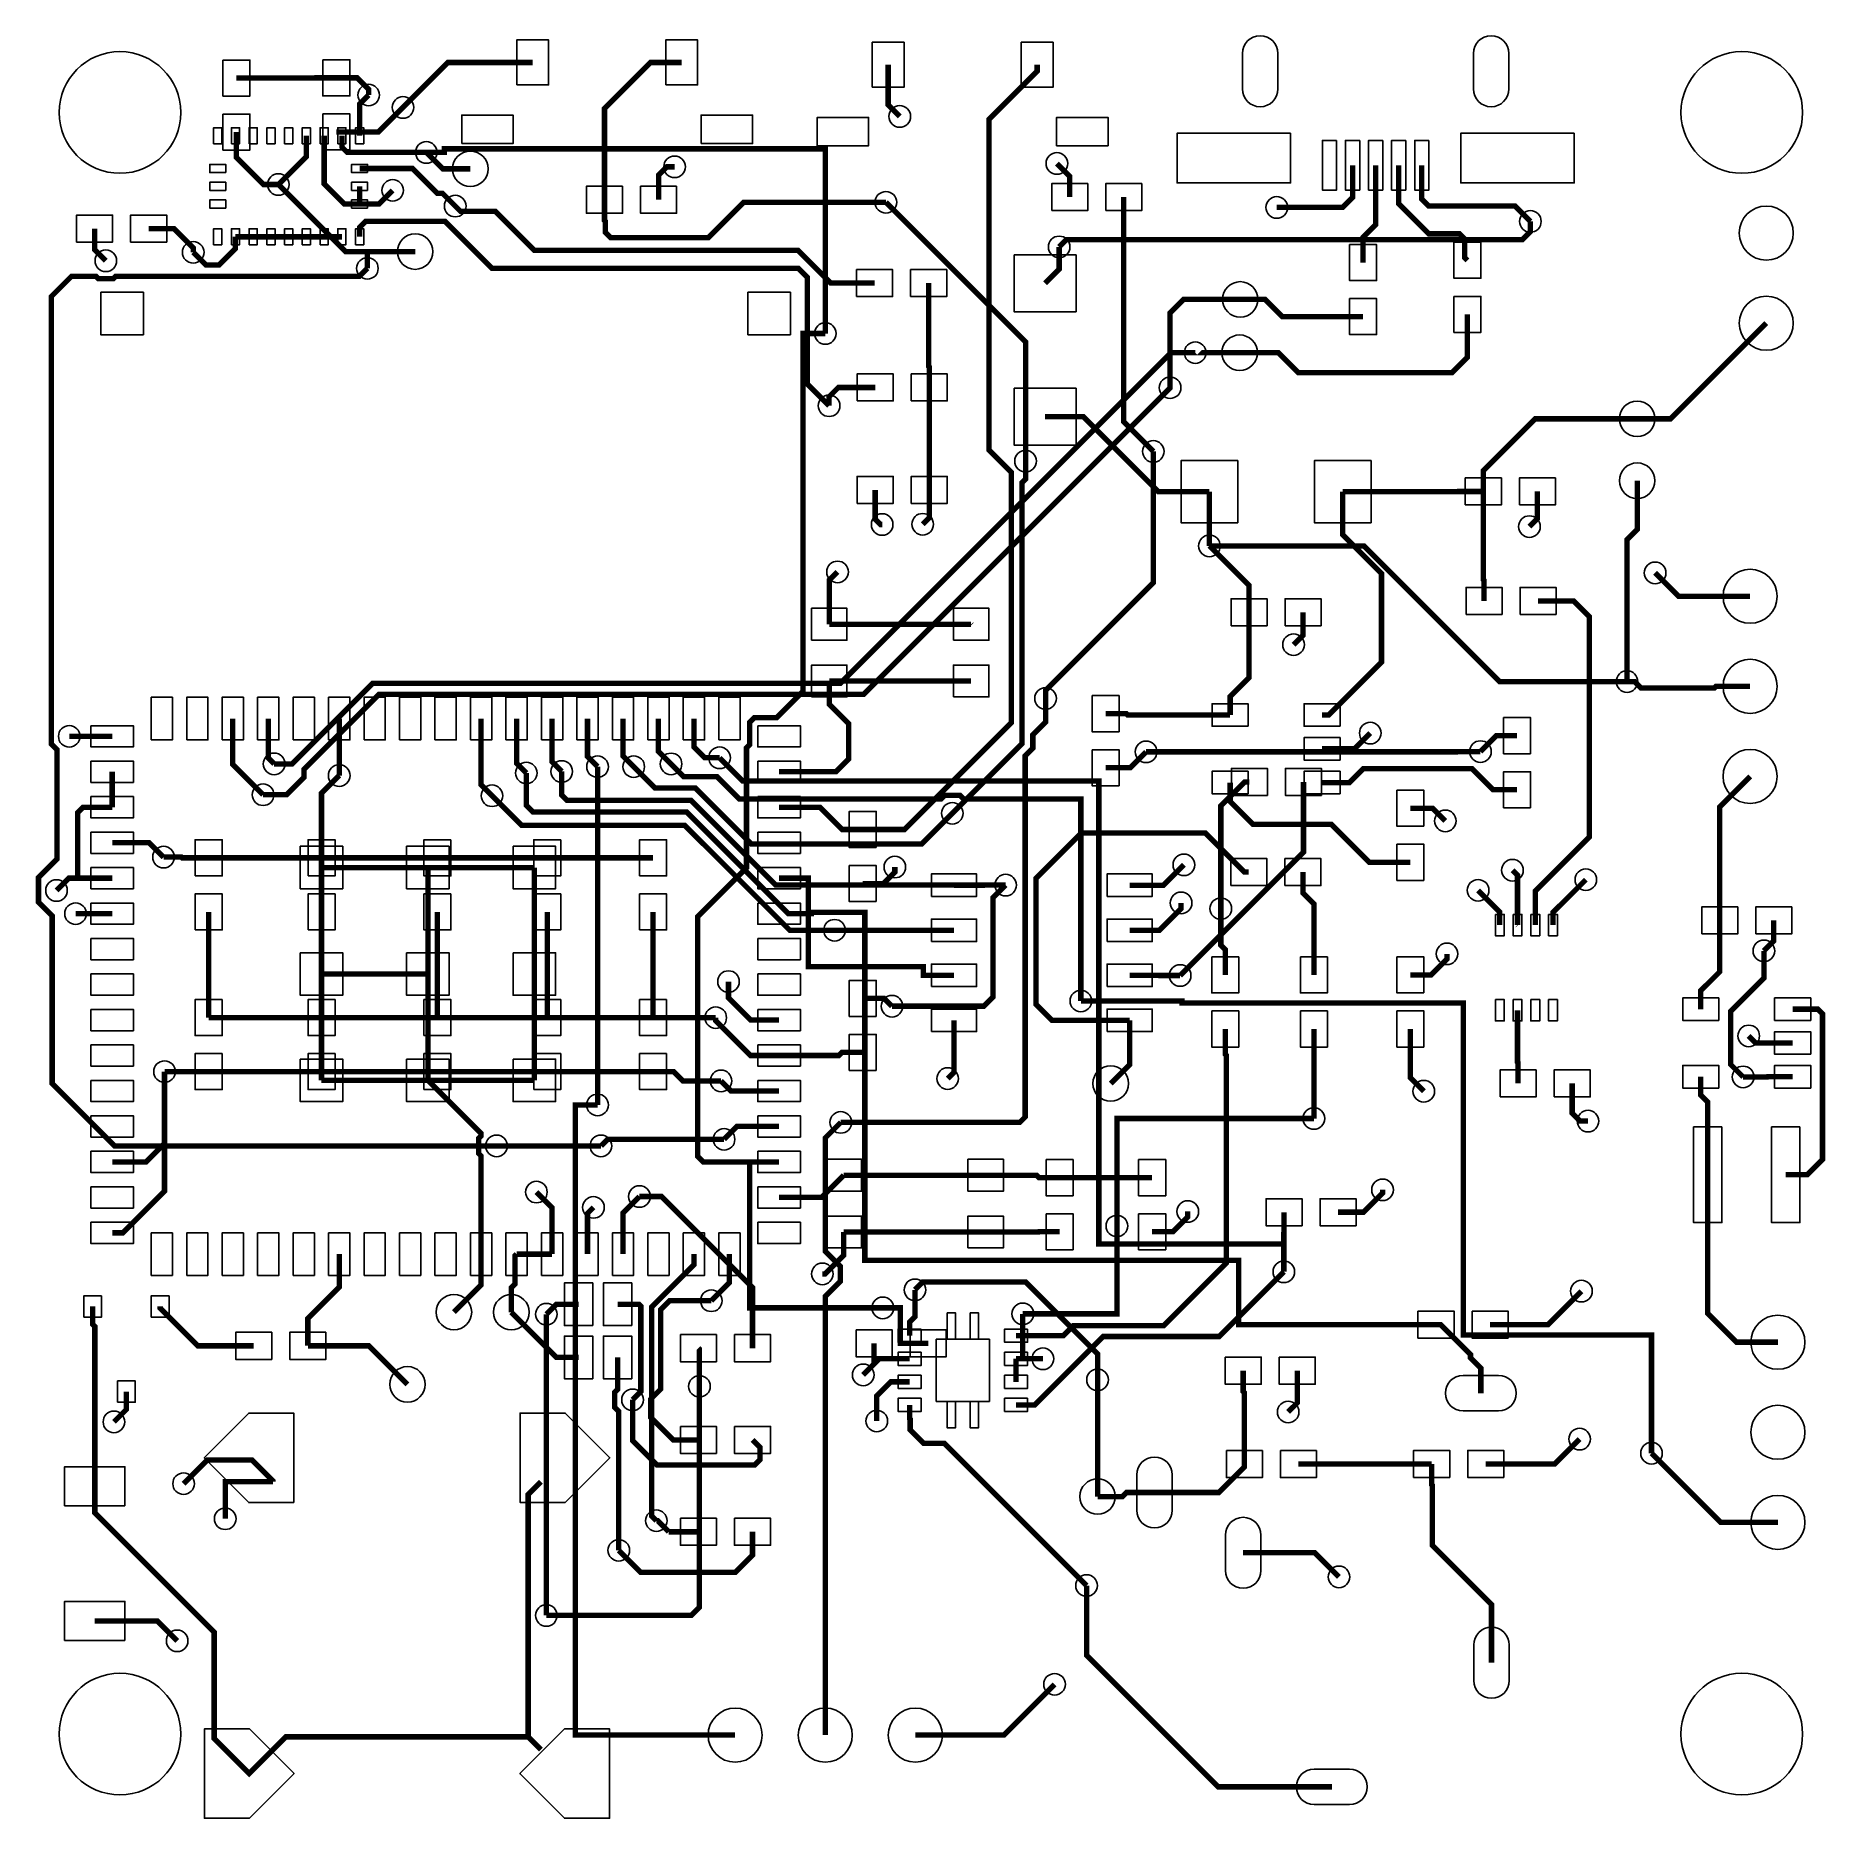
# Model space of a CAD drawing. Extents: x -993 to 993, y -993 to 985.
import ezdxf

# ---------------------------------------------------------------- set-up
doc = ezdxf.new("R2010")
doc.units = 0
for name, color, linetype in [('ETCH_BOTTOM', 2, 'CONTINUOUS'), ('ETCH_TOP', 80, 'CONTINUOUS'), ('PAD_BOTTOM', 2, 'CONTINUOUS'), ('PAD_TOP', 80, 'CONTINUOUS')]:
    doc.layers.add(name, color=color, linetype=linetype)

msp = doc.modelspace()

# ---------------------------------------------------------------- linework, layer by layer
at = {"layer": 'ETCH_BOTTOM', "const_width": 6}
for points in [[(-624, 919.36), (-634.05, 909.31), (-634.05, 874.19)], [(-724.23, 820.04), (-693.1, 851.17), (-693.1, 874.19)], [(-634.05, 798.4), (-650.91, 798.4), (-673.42, 820.91), (-673.42, 874.19)], [(-653.73, 874.19), (-653.73, 861.62), (-647.73, 855.62), (-580.04, 855.62)], [(-580.04, 855.62), (-560.04, 855.62)], [(-560.04, 855.62), (-540.04, 855.62), (-540.04, 859.67), (-117.15, 859.67), (-117.15, 654.65)], [(-527.93, 796.12), (-542.08, 810.27), (-547.8, 810.27), (-575.31, 837.78), (-634.05, 837.78)], [(-634.05, 798.4), (-634.05, 818.09)], [(-597.35, 813.54), (-612.49, 798.4), (-634.05, 798.4)], [(105.04, 512.98), (105.04, 645.32), (-49.92, 800.28)], [(-112.97, 574.47), (-137.15, 598.65), (-137.15, 717.08), (-147.03, 726.96), (-487.06, 726.96), (-539.19, 779.09), (-627.25, 779.09), (-634.05, 772.29), (-634.05, 761.99)], [(142.35, 750.75), (150.54, 758.94), (656.63, 758.94), (665.34, 767.65), (665.34, 779.09)], [(-771.85, 761.99), (-771.85, 748.78), (-790.01, 730.62), (-804.59, 730.62), (-818.74, 744.77)], [(-771.85, 761.99), (-752.16, 761.99)], [(-752.16, 761.99), (-732.48, 761.99)], [(-712.79, 761.99), (-732.48, 761.99)], [(-693.1, 761.99), (-712.79, 761.99)], [(-673.42, 761.99), (-693.1, 761.99)], [(-653.73, 761.99), (-673.42, 761.99)], [(-482.04, -247.13), (-905.97, -247.13), (-975.26, -177.84), (-975.26, 8.19), (-990.45, 23.38), (-990.45, 50.72), (-969.8, 71.37), (-969.8, 192.75), (-976.29, 199.24), (-976.29, 695.64), (-953.94, 717.99), (-926.59, 717.99), (-924.01, 715.41), (-907.43, 715.41), (-904.85, 717.99), (-634.4, 717.99), (-625.43, 726.96)], [(293.41, 633.37), (266.5, 633.37), (-100.5, 266.37), (-619.47, 266.37), (-708.91, 176.93), (-728.91, 176.93)], [(265.46, 594.49), (265.46, 594.1), (-74.62, 254.02), (-612.56, 254.02), (-695.63, 170.95), (-695.63, 161.98), (-714.93, 142.68), (-741.2, 142.68)], [(127.27, 249.55), (127.27, 258.32), (246.87, 377.92), (246.87, 523.77)], [(772.59, 268.32), (631.28, 268.32), (480.69, 418.91), (309.09, 418.91)], [(772.59, 268.32), (780.79, 268.32), (787.81, 261.3), (869.53, 261.3), (871.22, 262.99), (909.22, 262.99)], [(-288.41, 176.87), (-274.26, 162.72), (-237.47, 162.72), (-212.77, 138.02), (11.45, 138.02), (15.5, 142.07), (32.08, 142.07), (36.13, 138.02), (166.41, 138.02), (166.41, -86.26)], [(-234.52, 183.69), (-208.78, 157.95), (186.41, 157.95), (186.41, -356), (391.69, -356)], [(609.96, 190.54), (584.05, 190.54), (583.83, 190.32), (238.81, 190.32)], [(-449.02, 166.79), (-449.02, 130.78), (-441.87, 123.63), (-271.05, 123.63), (-158.21, 10.79), (-132.64, 10.79), (-132.64, 12.24), (-73.36, 12.24), (-73.36, -374.19), (341.62, -374.19), (341.62, -445.51), (560.59, -445.51)], [(82.96, 42.4), (-172.27, 42.4), (-266.37, 136.5), (-403.76, 136.5), (-409.76, 142.5), (-409.76, 168.48)], [(23.79, 122.07), (-10.4, 87.88), (-199.3, 87.88), (-261.44, 150.02), (-306.02, 150.02), (-329.81, 173.81)], [(276.64, -57.98), (413.5, 78.88), (413.5, 156.91)], [(321.75, 16.25), (321.75, 130.16), (348.5, 156.91), (353.5, 156.91)], [(-106.86, -7.76), (-156.64, -7.76), (-273.21, 108.81), (-454.35, 108.81), (-487.11, 141.57)], [(-851.63, 73.45), (-831.63, 73.45), (-830.82, 72.64), (-801.58, 72.64)], [(-676.26, 72.64), (-801.58, 72.64)], [(-547.69, 72.64), (-676.26, 72.64)], [(-425.75, 72.64), (-547.69, 72.64)], [(-308.36, 72.64), (-425.75, 72.64)], [(-43.16, -92.04), (58.76, -92.04), (68.81, -81.99), (68.81, 28.25), (82.96, 42.4)], [(-801.58, 12.64), (-801.58, -104.68)], [(-676.26, -104.68), (-676.26, 12.64)], [(-547.69, 12.64), (-547.69, -104.68)], [(-425.75, -104.68), (-425.75, 12.64)], [(-308.36, -104.68), (-308.36, 12.64)], [(901.42, -170.56), (887.66, -156.8), (887.66, -97.74), (924.52, -60.88), (924.52, -30.68)], [(-801.58, -104.68), (-676.26, -104.68)], [(-547.69, -104.68), (-676.26, -104.68)], [(-547.69, -104.68), (-425.75, -104.68)], [(-425.75, -104.68), (-308.36, -104.68)], [(-308.36, -104.68), (-285.36, -104.68), (-285.26, -104.78), (-238.81, -104.78)], [(-850.56, -164.68), (-801.58, -164.68)], [(-676.26, -164.68), (-801.58, -164.68)], [(-676.26, -164.68), (-547.69, -164.68)], [(-547.69, -164.68), (-425.75, -164.68)], [(-425.75, -164.68), (-308.36, -164.68)], [(-308.36, -164.68), (-285.36, -164.68), (-275.06, -174.98), (-232.96, -174.98)], [(-217.26, -901.16), (-394.53, -901.16), (-394.53, -201.67), (-369.98, -201.67)], [(-117.26, -901.16), (-117.26, -414.26), (-100.51, -397.51), (-100.51, -380.93), (-117.26, -364.18), (-117.26, -238.25), (-100.01, -221)], [(425.1, -216.71), (206.41, -216.71), (206.41, -336)], [(-229.58, -239.85), (-358.93, -239.85), (-366.21, -247.13)], [(501.28, -295.88), (501.28, -299.41), (479.98, -320.71), (451.98, -320.71)], [(-323.44, -303.29), (-298.93, -303.29), (-198.02, -404.2), (-198.02, -471.64)], [(391.98, -320.71), (391.98, -343.71), (391.69, -344), (391.69, -356)], [(391.69, -356), (391.69, -386.88)], [(-17.68, -406.9), (-8.97, -398.19), (105.17, -398.19), (184.99, -478.01), (184.99, -506.74)], [(-258.02, -573.43), (-286.02, -573.43), (-311.01, -548.44), (-311.01, -528.24), (-300.04, -517.27), (-300.04, -428.87), (-290.16, -418.99), (-243.73, -418.99)], [(722.02, -408.33), (684.84, -445.51), (620.59, -445.51)], [(-426.79, -433.94), (-426.79, -768.3)], [(-3.02, -466.18), (-34.02, -466.18), (-34.02, -426.9), (-53.37, -426.9)], [(101.93, -433.53), (101.93, -483.41), (124.35, -483.41)], [(610.34, -521.59), (610.34, -493.9), (598.87, -482.43), (598.87, -478.79), (565.59, -445.51), (560.59, -445.51)], [(-256.88, -514.02), (-256.88, -472.78), (-258.02, -471.64)], [(-75.14, -501.28), (-63.02, -489.16), (-63.02, -466.18)], [(347.91, -600.34), (347.91, -520.9), (346.61, -519.6), (346.61, -496.6)], [(396.5, -542.49), (406.61, -532.38), (406.61, -496.6)], [(-198.02, -573.43), (-189.8, -581.65), (-189.8, -595.38), (-195.8, -601.38), (-303.81, -601.38), (-331.11, -574.08), (-331.11, -528.97)], [(615.78, -600.08), (692.51, -600.08), (720, -572.59)], [(347.91, -600.34), (347.91, -603.55), (319.64, -631.82), (248.14, -631.82)], [(407.91, -600.34), (527.52, -600.34), (527.78, -600.08), (555.78, -600.08)], [(555.78, -600.08), (555.78, -623.08), (556.4, -623.7), (556.4, -690.43), (622.16, -756.19), (622.16, -820.8)], [(-346.45, -696.02), (-322.01, -720.46), (-216.97, -720.46), (-198.02, -701.51), (-198.02, -675.48)], [(-304.72, -663.13), (-303.29, -663.13), (-290.94, -675.48)], [(-290.99, -675.48), (-290.94, -675.48)], [(-290.94, -675.48), (-258.02, -675.48)], [(452.92, -725.53), (426.14, -698.75), (346.56, -698.75)], [(172.77, -735.15), (172.77, -812.37), (318.99, -958.59), (444.99, -958.59)]]:
    msp.add_lwpolyline(points, dxfattribs=at)
at = {"layer": 'ETCH_TOP', "const_width": 6}
for points in [[(-585.91, 905.58), (-535.99, 955.5), (-442, 955.5)], [(-276.64, 955.5), (-311.22, 955.5), (-362.28, 904.44), (-362.28, 803.14)], [(-75.66, 104.1), (-29.41, 104.1), (89.15, 222.66), (89.15, 500.58), (64.61, 525.12), (64.61, 892.45), (117.91, 945.75), (117.91, 953.03)], [(-34.58, 895.57), (-47.45, 908.44), (-47.45, 953.03)], [(-659.88, 938.44), (-682.88, 938.44), (-683.14, 938.18), (-770.77, 938.18)], [(-624, 919.36), (-624, 925.56), (-636.88, 938.44), (-659.88, 938.44)], [(-659.88, 878.44), (-613.05, 878.44), (-585.91, 905.58)], [(-770.77, 878.18), (-770.77, 850.18), (-740.63, 820.04), (-724.23, 820.04)], [(-539.85, 837.46), (-541.88, 837.46), (-560.04, 855.62)], [(-511.16, 837.46), (-539.85, 837.46)], [(-302.28, 803.14), (-302.28, 830.6), (-293.21, 839.67), (-284.44, 839.67)], [(154.08, 806.13), (154.08, 829.13), (139.82, 843.39)], [(468.02, 841.42), (468.02, 805.86), (456.72, 794.56), (383.89, 794.56)], [(493.61, 841.42), (493.61, 775.34), (479.7, 761.43), (479.7, 733.43)], [(595.4, 735.9), (592.54, 738.76), (592.54, 759.31), (586.54, 765.31), (552.5, 765.31), (519.2, 798.61), (519.2, 841.42)], [(665.34, 779.09), (648.31, 796.12), (552.5, 796.12), (544.79, 803.83), (544.79, 841.42)], [(-624.26, 745.55), (-649.74, 745.55), (-724.23, 820.04)], [(-527.93, 796.12), (-522.08, 790.27), (-483.47, 790.27), (-440.12, 746.92), (-147.62, 746.92), (-111.28, 710.58), (-62.5, 710.58)], [(-362.28, 803.14), (-362.28, 780.14), (-361.27, 779.13), (-361.27, 767.02), (-355.27, 761.02), (-247.13, 761.02), (-207.87, 800.28), (-49.92, 800.28)], [(214.08, 806.13), (214.08, 556.56), (246.87, 523.77)], [(-915.72, 735.41), (-928.17, 747.86), (-928.17, 771.16)], [(-818.74, 744.77), (-818.74, 749.73), (-840.17, 771.16), (-868.17, 771.16)], [(-625.43, 726.96), (-625.43, 744.38), (-624.26, 745.55)], [(-572.39, 745.55), (-624.26, 745.55)], [(142.35, 750.75), (142.35, 725.97), (126.75, 710.37)], [(-1.85, 594.75), (-1.85, 617.75), (-2.5, 618.4), (-2.5, 710.58)], [(265.46, 594.49), (265.46, 677.56), (280.41, 692.51), (343.33, 692.51)], [(479.7, 673.43), (390.11, 673.43), (371.03, 692.51), (343.33, 692.51)], [(595.4, 675.9), (595.4, 628.16), (578.37, 611.13), (407.68, 611.13), (385.45, 633.36), (342.68, 633.36)], [(-201.13, -264.91), (-252.81, -264.91), (-258.81, -258.91), (-258.81, 7.3), (-204.62, 61.49), (-204.62, 194.93), (-201.13, 198.42), (-201.13, 223.07), (-195.86, 228.34), (-171.21, 228.34), (-141.89, 257.66), (-141.89, 654.65), (-117.15, 654.65)], [(783.9, 559.91), (820.98, 559.91), (927.16, 666.09)], [(342.68, 633.36), (293.4, 633.36), (293.41, 633.37)], [(-112.97, 574.47), (-112.97, 584.48), (-102.7, 594.75), (-61.85, 594.75)], [(-1.85, 481), (-1.85, 594.75)], [(309.09, 479.05), (252.48, 479.05), (169.2, 562.33), (126.75, 562.33)], [(783.9, 559.91), (670.71, 559.91), (613.11, 502.31), (613.11, 479.31)], [(105.04, 512.98), (105.04, 492.98), (101.16, 489.1), (101.16, 242.86), (101.15, 242.85), (101.15, 199.43), (23.79, 122.07)], [(-54.08, 442.65), (-55.85, 442.65), (-61.85, 448.65), (-61.85, 481)], [(-9.1, 442.91), (-1.85, 450.16), (-1.85, 481)], [(309.09, 479.05), (309.09, 418.91)], [(434.11, 231.2), (441.61, 231.2), (500.11, 289.7), (500.11, 388.31), (457.13, 431.29), (457.13, 479.05)], [(457.13, 479.05), (584.85, 479.05), (585.11, 479.31), (613.11, 479.31)], [(613.11, 479.31), (613.11, 381.54), (613.89, 380.76), (613.89, 357.76)], [(664.3, 440.31), (673.11, 449.12), (673.11, 479.31)], [(772.59, 268.32), (772.59, 425.88), (783.9, 437.19), (783.9, 491.27)], [(309.09, 418.91), (353.11, 374.89), (353.11, 345.28)], [(-103.61, 390), (-112.8, 380.81), (-112.8, 331.93)], [(803.79, 388.96), (829.76, 362.99), (909.22, 362.99)], [(673.89, 357.76), (713.18, 357.76), (730.73, 340.21), (730.73, 95.81), (670.76, 35.84), (670.76, -2.03)], [(353.11, 345.28), (353.11, 272.7), (332.11, 251.7), (332.11, 231.2)], [(402.48, 309.27), (413.11, 319.9), (413.11, 345.28)], [(-112.8, 331.93), (44.68, 331.93)], [(45.27, 331.34), (44.68, 331.93)], [(-112.8, 268.93), (-112.8, 243.21), (-91.13, 221.54), (-91.13, 182.52), (-105.49, 168.16), (-168.51, 168.16)], [(44.68, 268.93), (-112.8, 268.93)], [(-100.01, -221), (98.65, -221), (104.65, -215), (104.65, 185.95), (113.15, 194.45), (113.15, 209.22), (127.27, 223.34), (127.27, 249.55)], [(-741.2, 142.68), (-774.81, 176.29), (-774.81, 227.22)], [(-735.44, 227.22), (-735.44, 183.46), (-728.91, 176.93)], [(-656.7, 164), (-656.7, 227.22)], [(-499.22, 227.22), (-499.22, 153.68), (-487.11, 141.57)], [(-459.85, 227.22), (-459.85, 177.62), (-449.02, 166.79)], [(-420.48, 227.22), (-420.48, 179.2), (-409.76, 168.48)], [(-381.11, 227.22), (-381.11, 184.94), (-369.98, 173.81)], [(-341.74, 227.22), (-341.74, 185.74), (-329.81, 173.81)], [(-302.37, 227.22), (-302.37, 190.83), (-288.41, 176.87)], [(-263, 227.22), (-263, 195.6), (-251.09, 183.69), (-234.52, 183.69)], [(332.11, 231.2), (218.3, 231.2), (216.83, 232.67), (193.83, 232.67)], [(-908.67, 207.53), (-956.29, 207.53)], [(487.63, 211.12), (470.21, 193.7), (434.11, 193.7)], [(650.65, 208.23), (627.65, 208.23), (609.96, 190.54)], [(193.83, 172.67), (221.16, 172.67), (238.81, 190.32)], [(-908.67, 168.16), (-908.67, 128.79)], [(-676.39, 61.86), (-676.39, 144.31), (-656.7, 164)], [(-369.98, -201.67), (-369.98, 173.81)], [(332.11, 156.2), (332.11, 135.26), (357.65, 109.72), (444.47, 109.72), (486.56, 67.63), (532.22, 67.63)], [(650.65, 148.23), (623.98, 148.23), (600.48, 171.73), (479.96, 171.73), (464.43, 156.2), (434.11, 156.2)], [(875.45, 3.25), (875.45, 129.22), (909.22, 162.99)], [(-944.97, 50.05), (-946.96, 52.04), (-946.96, 122.79), (-940.96, 128.79), (-908.67, 128.79)], [(-168.51, 128.79), (-123.35, 128.79), (-98.66, 104.1), (-75.66, 104.1)], [(570.96, 113.62), (556.95, 127.63), (532.22, 127.63)], [(352.85, 56.81), (347.85, 56.81), (304.33, 100.33), (167.15, 100.33), (116.65, 49.83), (116.65, -90), (134.41, -107.76), (220.61, -107.76)], [(-851.63, 73.45), (-867.6, 89.42), (-908.67, 89.42)], [(-676.39, -56.25), (-676.39, 61.86)], [(-676.39, 61.86), (-558.28, 61.86)], [(-440.16, 61.86), (-558.28, 61.86)], [(-558.28, 61.86), (-558.28, -56.25)], [(-440.16, 61.86), (-440.16, -56.25)], [(-75.66, 44.1), (-52.66, 44.1), (-40.04, 56.72), (-40.04, 62.4)], [(220.61, 42.24), (258.17, 42.24), (280.8, 64.87)], [(425.1, -57.36), (425.1, 21.56), (412.85, 33.81), (412.85, 56.81)], [(651.08, -2.03), (651.08, 53.26), (645.45, 58.89)], [(-970.45, 36.4), (-956.8, 50.05), (-944.97, 50.05)], [(-944.97, 50.05), (-908.67, 50.05)], [(25.61, -57.76), (-8.39, -57.76), (-8.39, -48.26), (-135.89, -48.26), (-135.89, 50.05), (-168.51, 50.05)], [(82.96, 42.4), (58.77, 42.4), (58.61, 42.24), (25.61, 42.24)], [(690.45, -2.03), (690.45, 11.98), (726.89, 48.42)], [(277.68, 22.62), (277.68, 16.31), (253.61, -7.76), (220.61, -7.76)], [(631.39, -2.03), (631.39, 12.5), (607.29, 36.6)], [(-908.67, 10.68), (-949.29, 10.68)], [(321.75, 16.25), (321.75, -24.42), (326.69, -29.36), (326.69, -57.36)], [(651.08, -2.03), (651.3, -2.25)], [(875.45, 3.25), (875.45, -53.86), (854.45, -74.86), (854.45, -95.36)], [(935.45, 3.25), (935.45, -19.75), (924.52, -30.68)], [(25.61, -7.76), (-106.86, -7.76)], [(572.78, -33.93), (572.78, -39.8), (555.22, -57.36), (532.22, -57.36)], [(-676.39, -56.25), (-558.28, -56.25)], [(-676.39, -56.25), (-676.39, -174.36)], [(-558.28, -56.25), (-558.28, -174.36)], [(-440.16, -56.25), (-440.16, -174.36)], [(276.64, -57.98), (253.83, -57.98), (253.61, -57.76), (220.61, -57.76)], [(-224.64, -64.74), (-224.64, -82.92), (-200.13, -107.43), (-168.51, -107.43)], [(-75.66, -83.36), (-51.84, -83.36), (-43.16, -92.04)], [(166.41, -86.26), (278.61, -86.26), (278.61, -88.36), (591.04, -88.36), (591.04, -456.9), (799.76, -456.9), (799.76, -588.25)], [(651.08, -96.51), (651.08, -154.07), (651.72, -154.71), (651.72, -177.71)], [(956.45, -95.36), (984.45, -95.36), (989.56, -100.47), (989.56, -262.06), (972.51, -279.11), (948.76, -279.11)], [(-238.81, -104.78), (-238.81, -108.12), (-200.13, -146.8), (-168.51, -146.8)], [(18.59, -172.38), (25.61, -165.36), (25.61, -107.76)], [(326.69, -117.36), (326.69, -145.36), (327.99, -146.66), (327.99, -377), (258.31, -446.68), (157.95, -446.68), (146.81, -457.82), (94.55, -457.82)], [(199.55, -177.84), (220.61, -156.78), (220.61, -107.76)], [(425.1, -117.36), (425.1, -216.71)], [(547.04, -186.42), (532.22, -171.6), (532.22, -117.36)], [(956.45, -132.86), (915.46, -132.86), (907.66, -125.06)], [(-168.51, -146.8), (-102.1, -146.8), (-98.66, -143.36), (-75.66, -143.36)], [(-850.56, -244.5), (-850.56, -164.68)], [(-558.28, -174.36), (-676.39, -174.36)], [(-499.22, -367.27), (-499.22, -258.24), (-502.04, -255.42), (-502.04, -238.84), (-499.22, -236.02), (-499.22, -233.42), (-558.28, -174.36)], [(-558.28, -174.36), (-440.16, -174.36)], [(-232.96, -174.98), (-221.77, -186.17), (-168.51, -186.17)], [(711.72, -177.71), (711.72, -210.7), (720.59, -219.57), (729.3, -219.57)], [(862.14, -279.11), (862.14, -198.55), (854.45, -190.86), (854.45, -170.36)], [(901.42, -170.56), (928.25, -170.56), (928.45, -170.36), (956.45, -170.36)], [(-168.51, -225.54), (-215.27, -225.54), (-229.58, -239.85)], [(-908.67, -343.65), (-896.86, -343.65), (-850.56, -297.35), (-850.56, -244.5)], [(-908.67, -264.91), (-870.97, -264.91), (-850.56, -244.5)], [(-366.21, -247.13), (-482.04, -247.13)], [(-201.13, -264.91), (-201.13, -426.9), (-53.37, -426.9)], [(-168.51, -264.91), (-201.13, -264.91)], [(-168.51, -304.28), (-121.24, -304.28), (-96.68, -279.72)], [(60.8, -279.72), (-96.68, -279.72)], [(60.8, -279.72), (117.2, -279.72), (119.87, -282.39), (142.87, -282.39)], [(862.14, -279.11), (862.14, -433.15), (894, -465.01), (940.03, -465.01)], [(-437.84, -298.35), (-420.48, -315.71), (-420.48, -367.27)], [(245.57, -282.39), (142.87, -282.39)], [(-374.53, -315.38), (-381.11, -321.96), (-381.11, -367.27)], [(-323.44, -303.29), (-341.74, -321.59), (-341.74, -367.27)], [(285.09, -319.93), (285.09, -325.87), (268.57, -342.39), (245.57, -342.39)], [(206.41, -336), (206.41, -433.53), (101.93, -433.53)], [(-120.51, -389.22), (-117.46, -389.22), (-96.68, -368.44), (-96.68, -342.72)], [(60.8, -342.72), (-96.68, -342.72)], [(142.87, -342.39), (119.87, -342.39), (119.54, -342.72), (60.8, -342.72)], [(-691.5, -469.04), (-691.5, -438.52), (-656.7, -403.72), (-656.7, -367.27)], [(-499.22, -367.27), (-499.22, -401.46), (-529.36, -431.6)], [(-465.66, -431.73), (-465.66, -404.56), (-461.63, -400.53), (-461.63, -369.05), (-459.85, -367.27)], [(-459.85, -367.27), (-420.48, -367.27)], [(-304.72, -663.13), (-309.92, -657.93), (-309.92, -426), (-263, -379.08), (-263, -367.27)], [(-223.63, -367.27), (-223.63, -398.89), (-243.73, -418.99)], [(94.55, -534.6), (115.35, -534.6), (191.27, -458.68), (319.89, -458.68), (391.69, -386.88)], [(-17.68, -406.9), (-17.68, -436.64), (-23.57, -442.53), (-23.57, -457.82)], [(-927.94, -624.86), (-927.94, -447.42), (-930.24, -445.12), (-930.24, -425.31)], [(-751.5, -469.04), (-813.67, -469.04), (-855.44, -427.27), (-855.44, -425.31)], [(-465.66, -431.73), (-415.46, -481.93), (-390.98, -481.93)], [(-390.98, -422.87), (-415.72, -422.87), (-426.79, -433.94)], [(-331.11, -528.97), (-321.92, -519.78), (-321.92, -424.88), (-323.93, -422.87), (-347.68, -422.87)], [(-691.5, -469.04), (-623.74, -469.04), (-580.97, -511.81)], [(-346.45, -696.02), (-346.45, -541.92), (-351.11, -537.26), (-351.11, -520.68), (-347.68, -517.25), (-347.68, -481.93)], [(-75.14, -501.28), (-57.27, -483.41), (-23.57, -483.41)], [(94.55, -509.01), (94.55, -483.41)], [(124.35, -483.41), (94.55, -483.41)], [(-256.88, -514.02), (-256.88, -759.2), (-265.98, -768.3), (-426.79, -768.3)], [(-60.06, -552.5), (-60.06, -524.7), (-44.37, -509.01), (-23.57, -509.01)], [(184.99, -636.35), (184.99, -506.74)], [(-892.84, -519.79), (-892.84, -539.6), (-906.7, -553.46)], [(-23.57, -534.6), (-23.57, -549.89), (-23.01, -550.45), (-23.01, -562.25), (-8.06, -577.2), (14.82, -577.2), (172.77, -735.15)], [(-730.19, -619.86), (-730.19, -618.95), (-753.35, -595.79), (-803.14, -595.79), (-829.4, -622.05)], [(940.03, -665.01), (876.52, -665.01), (799.76, -588.25)], [(-730.19, -917.26), (-756.71, -943.78), (-795.47, -905.02), (-795.47, -786.99), (-927.94, -654.52), (-927.94, -624.86)], [(-730.19, -619.86), (-783.22, -619.86), (-783.22, -660.96)], [(-447.01, -903.04), (-447.01, -634.08), (-432.79, -619.86)], [(248.14, -631.82), (217.22, -631.82), (212.69, -636.35), (184.99, -636.35)], [(-836.55, -796.51), (-858.6, -774.46), (-927.94, -774.46)], [(137.28, -844.74), (80.86, -901.16), (-17.26, -901.16)], [(-447.01, -903.04), (-715.97, -903.04), (-730.19, -917.26)], [(-447.01, -903.04), (-432.79, -917.26)]]:
    msp.add_lwpolyline(points, dxfattribs=at)
at = {"layer": 'PAD_BOTTOM'}
for points in [[(345.775, 926.065), (345.775, 965.435, -1), (385.145, 965.435), (385.145, 926.065, -1)], [(602.075, 926.065), (602.075, 965.435, -1), (641.445, 965.435), (641.445, 926.065, -1)], [(590.655344, -501.904656), (630.025344, -501.905344, -1), (630.024656, -541.275344), (590.654656, -541.274656, -1)], [(267.825344, -612.135344), (267.824656, -651.505344, -1), (228.454656, -651.504656), (228.455344, -612.134656, -1)], [(366.245344, -679.065344), (366.244656, -718.435344, -1), (326.874656, -718.434656), (326.875344, -679.064656, -1)], [(641.845344, -801.115344), (641.844656, -840.485344, -1), (602.474656, -840.484656), (602.475344, -801.114656, -1)], [(425.305344, -938.904656), (464.675344, -938.905344, -1), (464.674656, -978.275344), (425.304656, -978.274656, -1)]]:
    msp.add_lwpolyline(points, format="xyb", close=True, dxfattribs=at)
for points in [[(-796.060155, 865.330079), (-787.000155, 865.329921), (-786.999845, 883.049921), (-796.059845, 883.050079)], [(-776.380155, 865.330079), (-767.320155, 865.329921), (-767.319845, 883.049921), (-776.379845, 883.050079)], [(-756.690155, 865.330079), (-747.630155, 865.329921), (-747.629845, 883.049921), (-756.689845, 883.050079)], [(-737.010155, 865.330079), (-727.950155, 865.329921), (-727.949845, 883.049921), (-737.009845, 883.050079)], [(-717.320155, 865.330079), (-708.260155, 865.329921), (-708.259845, 883.049921), (-717.319845, 883.050079)], [(-697.630155, 865.330079), (-688.570155, 865.329921), (-688.569845, 883.049921), (-697.629845, 883.050079)], [(-677.950155, 865.330079), (-668.890155, 865.329921), (-668.889845, 883.049921), (-677.949845, 883.050079)], [(-658.260155, 865.330079), (-649.200155, 865.329921), (-649.199845, 883.049921), (-658.259845, 883.050079)], [(-638.580155, 865.330079), (-629.520155, 865.329921), (-629.519845, 883.049921), (-638.579845, 883.050079)], [(-782.670079, 833.249845), (-782.669921, 842.309845), (-800.389921, 842.310155), (-800.390079, 833.250155)], [(-625.190079, 833.249845), (-625.189921, 842.309845), (-642.909921, 842.310155), (-642.910079, 833.250155)], [(-782.670079, 813.559845), (-782.669921, 822.619845), (-800.389921, 822.620155), (-800.390079, 813.560155)], [(-625.190079, 813.559845), (-625.189921, 822.619845), (-642.909921, 822.620155), (-642.910079, 813.560155)], [(-782.670079, 793.869845), (-782.669921, 802.929845), (-800.389921, 802.930155), (-800.390079, 793.870155)], [(-625.190079, 793.869845), (-625.189921, 802.929845), (-642.909921, 802.930155), (-642.910079, 793.870155)], [(-796.060155, 753.130079), (-787.000155, 753.129921), (-786.999845, 770.849921), (-796.059845, 770.850079)], [(-776.380155, 753.130079), (-767.320155, 753.129921), (-767.319845, 770.849921), (-776.379845, 770.850079)], [(-756.690155, 753.130079), (-747.630155, 753.129921), (-747.629845, 770.849921), (-756.689845, 770.850079)], [(-737.010155, 753.130079), (-727.950155, 753.129921), (-727.949845, 770.849921), (-737.009845, 770.850079)], [(-717.320155, 753.130079), (-708.260155, 753.129921), (-708.259845, 770.849921), (-717.319845, 770.850079)], [(-697.630155, 753.130079), (-688.570155, 753.129921), (-688.569845, 770.849921), (-697.629845, 770.850079)], [(-677.950155, 753.130079), (-668.890155, 753.129921), (-668.889845, 770.849921), (-677.949845, 770.850079)], [(-658.260155, 753.130079), (-649.200155, 753.129921), (-649.199845, 770.849921), (-658.259845, 770.850079)], [(-638.580155, 753.130079), (-629.520155, 753.129921), (-629.519845, 770.849921), (-638.579845, 770.850079)], [(373.5, 141.91), (373.5, 171.91), (333.5, 171.91), (333.5, 141.91)], [(433.5, 141.91), (433.5, 171.91), (393.5, 171.91), (393.5, 141.91)], [(-816.580349, 52.640262), (-786.580349, 52.639738), (-786.579651, 92.639738), (-816.579651, 92.640262)], [(-691.26, 52.64), (-661.26, 52.64), (-661.26, 92.64), (-691.26, 92.64)], [(-532.689651, 92.639738), (-562.689651, 92.640262), (-562.690349, 52.640262), (-532.690349, 52.639738)], [(-410.749651, 92.639738), (-440.749651, 92.640262), (-440.750349, 52.640262), (-410.750349, 52.639738)], [(-323.360349, 52.640262), (-293.360349, 52.639738), (-293.359651, 92.639738), (-323.359651, 92.640262)], [(-816.580349, -7.359738), (-786.580349, -7.360262), (-786.579651, 32.639738), (-816.579651, 32.640262)], [(-691.26, -7.36), (-661.26, -7.36), (-661.26, 32.64), (-691.26, 32.64)], [(-532.689651, 32.639738), (-562.689651, 32.640262), (-562.690349, -7.359738), (-532.690349, -7.360262)], [(-410.749651, 32.639738), (-440.749651, 32.640262), (-440.750349, -7.359738), (-410.750349, -7.360262)], [(-323.360349, -7.359738), (-293.360349, -7.360262), (-293.359651, 32.639738), (-323.359651, 32.640262)], [(-786.58, -84.68), (-816.58, -84.68), (-816.58, -124.68), (-786.58, -124.68)], [(-661.259651, -84.680262), (-691.259651, -84.679738), (-691.260349, -124.679738), (-661.260349, -124.680262)], [(-562.69, -124.68), (-532.69, -124.68), (-532.69, -84.68), (-562.69, -84.68)], [(-440.75, -124.68), (-410.75, -124.68), (-410.75, -84.68), (-440.75, -84.68)], [(-293.359651, -84.680262), (-323.359651, -84.679738), (-323.360349, -124.679738), (-293.360349, -124.680262)], [(-786.58, -144.68), (-816.58, -144.68), (-816.58, -184.68), (-786.58, -184.68)], [(-661.259651, -144.680262), (-691.259651, -144.679738), (-691.260349, -184.679738), (-661.260349, -184.680262)], [(-562.69, -184.68), (-532.69, -184.68), (-532.69, -144.68), (-562.69, -144.68)], [(-440.75, -184.68), (-410.75, -184.68), (-410.75, -144.68), (-440.75, -144.68)], [(-293.359651, -144.680262), (-323.359651, -144.679738), (-323.360349, -184.679738), (-293.360349, -184.680262)], [(411.98, -335.71), (411.98, -305.71), (371.98, -305.71), (371.98, -335.71)], [(471.98, -335.71), (471.98, -305.71), (431.98, -305.71), (431.98, -335.71)], [(540.59, -430.51), (540.59, -460.51), (580.59, -460.51), (580.59, -430.51)], [(600.59, -430.51), (600.59, -460.51), (640.59, -460.51), (640.59, -430.51)], [(-278.02, -456.64), (-278.02, -486.64), (-238.02, -486.64), (-238.02, -456.64)], [(-218.02, -456.64), (-218.02, -486.64), (-178.02, -486.64), (-178.02, -456.64)], [(-83.02, -451.18), (-83.02, -481.18), (-43.02, -481.18), (-43.02, -451.18)], [(-23.02, -451.18), (-23.02, -481.18), (16.98, -481.18), (16.98, -451.18)], [(326.61, -481.6), (326.61, -511.6), (366.61, -511.6), (366.61, -481.6)], [(386.61, -481.6), (386.61, -511.6), (426.61, -511.6), (426.61, -481.6)], [(-278.02, -558.43), (-278.02, -588.43), (-238.02, -588.43), (-238.02, -558.43)], [(-218.02, -558.43), (-218.02, -588.43), (-178.02, -588.43), (-178.02, -558.43)], [(327.91, -585.34), (327.91, -615.34), (367.91, -615.34), (367.91, -585.34)], [(387.91, -585.34), (387.91, -615.34), (427.91, -615.34), (427.91, -585.34)], [(575.78, -615.08), (575.78, -585.08), (535.78, -585.08), (535.78, -615.08)], [(635.78, -615.08), (635.78, -585.08), (595.78, -585.08), (595.78, -615.08)], [(-278.02, -660.48), (-278.02, -690.48), (-238.02, -690.48), (-238.02, -660.48)], [(-218.02, -660.48), (-218.02, -690.48), (-178.02, -690.48), (-178.02, -660.48)]]:
    msp.add_lwpolyline(points, close=True, dxfattribs=at)
for centre, radius in [((-900, 900), 67.5), ((900, 900), 67.5), ((-624, 919.36), 12), ((-585.91, 905.58), 12), ((-34.58, 895.57), 12), ((-560.04, 855.62), 12), ((139.82, 843.39), 12), ((-284.44, 839.67), 12), ((-724.23, 820.04), 12), ((-597.35, 813.54), 12), ((-527.93, 796.12), 12), ((-49.92, 800.28), 12), ((383.89, 794.56), 12), ((927.16, 766.09), 30), ((665.34, 779.09), 12), ((-818.74, 744.77), 12), ((142.35, 750.75), 12), ((-915.72, 735.41), 12), ((-625.43, 726.96), 12), ((927.16, 666.09), 30), ((-117.15, 654.65), 12), ((293.41, 633.37), 12), ((265.46, 594.49), 12), ((-112.97, 574.47), 12), ((105.04, 512.98), 12), ((246.87, 523.77), 12), ((-54.08, 442.65), 12), ((-9.1, 442.91), 12), ((664.3, 440.31), 12), ((309.09, 418.91), 12), ((-103.61, 390), 12), ((803.79, 388.96), 12), ((909.22, 362.99), 30), ((402.48, 309.27), 12), ((772.59, 268.32), 12), ((909.22, 262.99), 30), ((127.27, 249.55), 12), ((-956.29, 207.53), 12), ((487.63, 211.12), 12), ((238.81, 190.32), 12), ((609.96, 190.54), 12), ((-728.91, 176.93), 12), ((-449.02, 166.79), 12), ((-409.76, 168.48), 12), ((-369.98, 173.81), 12), ((-329.81, 173.81), 12), ((-288.41, 176.87), 12), ((-234.52, 183.69), 12), ((909.22, 162.99), 30), ((-656.7, 164), 12), ((-741.2, 142.68), 12), ((-487.11, 141.57), 12), ((23.79, 122.07), 12), ((570.96, 113.62), 12), ((-851.63, 73.45), 12), ((-40.04, 62.4), 12), ((280.8, 64.87), 12), ((645.45, 58.89), 12), ((726.89, 48.42), 12), ((-970.45, 36.4), 12), ((82.96, 42.4), 12), ((607.29, 36.6), 12), ((-949.29, 10.68), 12), ((277.68, 22.62), 12), ((321.75, 16.25), 12), ((-106.86, -7.76), 12), ((924.52, -30.68), 12), ((572.78, -33.93), 12), ((-224.64, -64.74), 12), ((276.64, -57.98), 12), ((166.41, -86.26), 12), ((-238.81, -104.78), 12), ((-43.16, -92.04), 12), ((907.66, -125.06), 12), ((-850.56, -164.68), 12), ((901.42, -170.56), 12), ((-232.96, -174.98), 12), ((18.59, -172.38), 12), ((547.04, -186.42), 12), ((-369.98, -201.67), 12), ((-100.01, -221), 12), ((425.1, -216.71), 12), ((729.3, -219.57), 12), ((-482.04, -247.13), 12), ((-366.21, -247.13), 12), ((-229.58, -239.85), 12), ((-437.84, -298.35), 12), ((-323.44, -303.29), 12), ((501.28, -295.88), 12), ((-374.53, -315.38), 12), ((285.09, -319.93), 12), ((206.41, -336), 12), ((-120.51, -389.22), 12), ((391.69, -386.88), 12), ((-17.68, -406.9), 12), ((722.02, -408.33), 12), ((-243.73, -418.99), 12), ((-53.37, -426.9), 12), ((-426.79, -433.94), 12), ((101.93, -433.53), 12), ((940.03, -465.01), 30), ((124.35, -483.41), 12), ((-75.14, -501.28), 12), ((184.99, -506.74), 12), ((-256.88, -514.02), 12), ((-331.11, -528.97), 12), ((396.5, -542.49), 12), ((940.03, -565.01), 30), ((-906.7, -553.46), 12), ((-60.06, -552.5), 12), ((720, -572.59), 12), ((799.76, -588.25), 12), ((-829.4, -622.05), 12), ((940.03, -665.01), 30), ((-783.22, -660.96), 12), ((-304.72, -663.13), 12), ((-346.45, -696.02), 12), ((452.92, -725.53), 12), ((172.77, -735.15), 12), ((-426.79, -768.3), 12), ((-836.55, -796.51), 12), ((-900, -900), 67.5), ((137.28, -844.74), 12), ((900, -900), 67.5), ((-217.26, -901.16), 30), ((-117.26, -901.16), 30), ((-17.26, -901.16), 30)]:
    msp.add_circle(centre, radius, dxfattribs=at)
at = {"layer": 'PAD_TOP'}
for points in [[(-459.72, 930.5), (-459.72, 980.5), (-424.29, 980.5), (-424.29, 930.5)], [(-294.36, 930.5), (-294.36, 980.5), (-258.93, 980.5), (-258.93, 930.5)], [(-65.17, 928.03), (-65.17, 978.03), (-29.74, 978.03), (-29.74, 928.03)], [(100.19, 928.03), (100.19, 978.03), (135.62, 978.03), (135.62, 928.03)], [(-785.769651, 958.180262), (-755.769651, 958.179738), (-755.770349, 918.179738), (-785.770349, 918.180262)], [(-674.88, 958.44), (-644.88, 958.44), (-644.88, 918.44), (-674.88, 918.44)], [(-785.769651, 898.180262), (-755.769651, 898.179738), (-755.770349, 858.179738), (-785.770349, 858.180262)], [(-674.88, 898.44), (-644.88, 898.44), (-644.88, 858.44), (-674.88, 858.44)], [(-520.74, 865.54), (-520.74, 897.04), (-463.65, 897.04), (-463.65, 865.54)], [(-255, 865.54), (-255, 897.04), (-197.91, 897.04), (-197.91, 865.54)], [(-126.19, 863.07), (-126.19, 894.57), (-69.1, 894.57), (-69.1, 863.07)], [(139.55, 863.07), (139.55, 894.57), (196.64, 894.57), (196.64, 863.07)], [(399.12, 876.85), (399.12, 821.73), (273.14, 821.73), (273.14, 876.85)], [(714.08, 876.85), (714.08, 821.73), (588.1, 821.73), (588.1, 876.85)], [(450.305, 868.98), (450.305, 813.86), (434.555, 813.86), (434.555, 868.98)], [(475.895, 868.98), (475.895, 813.86), (460.145, 813.86), (460.145, 868.98)], [(501.485, 868.98), (501.485, 813.86), (485.735, 813.86), (485.735, 868.98)], [(527.075, 868.98), (527.075, 813.86), (511.325, 813.86), (511.325, 868.98)], [(552.665, 868.98), (552.665, 813.86), (536.915, 813.86), (536.915, 868.98)], [(-342.28, 818.14), (-342.28, 788.14), (-382.28, 788.14), (-382.28, 818.14)], [(-282.28, 818.14), (-282.28, 788.14), (-322.28, 788.14), (-322.28, 818.14)], [(134.079738, 791.130349), (134.080262, 821.130349), (174.080262, 821.129651), (174.079738, 791.129651)], [(194.079738, 791.130349), (194.080262, 821.130349), (234.080262, 821.129651), (234.079738, 791.129651)], [(-948.170262, 756.160349), (-948.169738, 786.160349), (-908.169738, 786.159651), (-908.170262, 756.159651)], [(-888.170262, 756.160349), (-888.169738, 786.160349), (-848.169738, 786.159651), (-848.170262, 756.159651)], [(580.4, 755.9), (610.4, 755.9), (610.4, 715.9), (580.4, 715.9)], [(92.3, 741.865), (161.2, 741.865), (161.2, 678.875), (92.3, 678.875)], [(464.7, 753.43), (494.7, 753.43), (494.7, 713.43), (464.7, 713.43)], [(-82.5, 695.58), (-82.5, 725.58), (-42.5, 725.58), (-42.5, 695.58)], [(-22.5, 695.58), (-22.5, 725.58), (17.5, 725.58), (17.5, 695.58)], [(-921.27, 700.45), (-874.03, 700.45), (-874.03, 653.21), (-921.27, 653.21)], [(-203.15, 700.45), (-155.91, 700.45), (-155.91, 653.21), (-203.15, 653.21)], [(580.4, 695.9), (610.4, 695.9), (610.4, 655.9), (580.4, 655.9)], [(464.7, 693.43), (494.7, 693.43), (494.7, 653.43), (464.7, 653.43)], [(-81.85, 579.75), (-81.85, 609.75), (-41.85, 609.75), (-41.85, 579.75)], [(-21.85, 579.75), (-21.85, 609.75), (18.15, 609.75), (18.15, 579.75)], [(92.3, 593.825), (161.2, 593.825), (161.2, 530.835), (92.3, 530.835)], [(340.585, 513.5), (340.585, 444.6), (277.595, 444.6), (277.595, 513.5)], [(488.625, 513.5), (488.625, 444.6), (425.635, 444.6), (425.635, 513.5)], [(-81.85, 466), (-81.85, 496), (-41.85, 496), (-41.85, 466)], [(-21.85, 466), (-21.85, 496), (18.15, 496), (18.15, 466)], [(593.11, 464.31), (593.11, 494.31), (633.11, 494.31), (633.11, 464.31)], [(653.11, 464.31), (653.11, 494.31), (693.11, 494.31), (693.11, 464.31)], [(333.11, 330.28), (333.11, 360.28), (373.11, 360.28), (373.11, 330.28)], [(393.11, 330.28), (393.11, 360.28), (433.11, 360.28), (433.11, 330.28)], [(593.89, 342.76), (593.89, 372.76), (633.89, 372.76), (633.89, 342.76)], [(653.89, 342.76), (653.89, 372.76), (693.89, 372.76), (693.89, 342.76)], [(-132.49, 314.21), (-132.49, 349.64), (-93.12, 349.64), (-93.12, 314.21)], [(24.99, 314.21), (24.99, 349.64), (64.36, 349.64), (64.36, 314.21)], [(-132.49, 251.21), (-132.49, 286.64), (-93.12, 286.64), (-93.12, 251.21)], [(24.99, 251.21), (24.99, 286.64), (64.36, 286.64), (64.36, 251.21)], [(-865.36, 203.6), (-865.36, 250.84), (-841.74, 250.84), (-841.74, 203.6)], [(-825.99, 203.6), (-825.99, 250.84), (-802.37, 250.84), (-802.37, 203.6)], [(-786.62, 203.6), (-786.62, 250.84), (-763, 250.84), (-763, 203.6)], [(-747.25, 203.6), (-747.25, 250.84), (-723.63, 250.84), (-723.63, 203.6)], [(-707.88, 203.6), (-707.88, 250.84), (-684.26, 250.84), (-684.26, 203.6)], [(-668.51, 203.6), (-668.51, 250.84), (-644.89, 250.84), (-644.89, 203.6)], [(-629.14, 203.6), (-629.14, 250.84), (-605.52, 250.84), (-605.52, 203.6)], [(-589.77, 203.6), (-589.77, 250.84), (-566.15, 250.84), (-566.15, 203.6)], [(-550.4, 203.6), (-550.4, 250.84), (-526.78, 250.84), (-526.78, 203.6)], [(-511.03, 203.6), (-511.03, 250.84), (-487.41, 250.84), (-487.41, 203.6)], [(-471.66, 203.6), (-471.66, 250.84), (-448.04, 250.84), (-448.04, 203.6)], [(-432.29, 203.6), (-432.29, 250.84), (-408.67, 250.84), (-408.67, 203.6)], [(-392.92, 203.6), (-392.92, 250.84), (-369.3, 250.84), (-369.3, 203.6)], [(-353.55, 203.6), (-353.55, 250.84), (-329.93, 250.84), (-329.93, 203.6)], [(-314.18, 203.6), (-314.18, 250.84), (-290.56, 250.84), (-290.56, 203.6)], [(-274.81, 203.6), (-274.81, 250.84), (-251.19, 250.84), (-251.19, 203.6)], [(-235.44, 203.6), (-235.44, 250.84), (-211.82, 250.84), (-211.82, 203.6)], [(178.83, 252.67), (208.83, 252.67), (208.83, 212.67), (178.83, 212.67)], [(352.11, 218.7), (312.11, 218.7), (312.11, 243.7), (352.11, 243.7)], [(454.11, 218.7), (414.11, 218.7), (414.11, 243.7), (454.11, 243.7)], [(-932.29, 219.34), (-885.05, 219.34), (-885.05, 195.72), (-932.29, 195.72)], [(-192.13, 219.34), (-144.89, 219.34), (-144.89, 195.72), (-192.13, 195.72)], [(665.65, 188.23), (635.65, 188.23), (635.65, 228.23), (665.65, 228.23)], [(454.11, 181.2), (414.11, 181.2), (414.11, 206.2), (454.11, 206.2)], [(-932.29, 179.97), (-885.05, 179.97), (-885.05, 156.35), (-932.29, 156.35)], [(-192.13, 179.97), (-144.89, 179.97), (-144.89, 156.35), (-192.13, 156.35)], [(178.83, 192.67), (208.83, 192.67), (208.83, 152.67), (178.83, 152.67)], [(352.11, 143.7), (312.11, 143.7), (312.11, 168.7), (352.11, 168.7)], [(454.11, 143.7), (414.11, 143.7), (414.11, 168.7), (454.11, 168.7)], [(665.65, 128.23), (635.65, 128.23), (635.65, 168.23), (665.65, 168.23)], [(-932.29, 140.6), (-885.05, 140.6), (-885.05, 116.98), (-932.29, 116.98)], [(-192.13, 140.6), (-144.89, 140.6), (-144.89, 116.98), (-192.13, 116.98)], [(547.219651, 107.629738), (517.219651, 107.630262), (517.220349, 147.630262), (547.220349, 147.629738)], [(-60.660349, 84.099738), (-90.660349, 84.100262), (-90.659651, 124.100262), (-60.659651, 124.099738)], [(-932.29, 101.23), (-885.05, 101.23), (-885.05, 77.61), (-932.29, 77.61)], [(-192.13, 101.23), (-144.89, 101.23), (-144.89, 77.61), (-192.13, 77.61)], [(-700.01, 85.48), (-652.77, 85.48), (-652.77, 38.24), (-700.01, 38.24)], [(-581.9, 85.48), (-534.66, 85.48), (-534.66, 38.24), (-581.9, 38.24)], [(-463.78, 85.48), (-416.54, 85.48), (-416.54, 38.24), (-463.78, 38.24)], [(547.219651, 47.629738), (517.219651, 47.630262), (517.220349, 87.630262), (547.220349, 87.629738)], [(-932.29, 61.86), (-885.05, 61.86), (-885.05, 38.24), (-932.29, 38.24)], [(-192.13, 61.86), (-144.89, 61.86), (-144.89, 38.24), (-192.13, 38.24)], [(-60.660349, 24.099738), (-90.660349, 24.100262), (-90.659651, 64.100262), (-60.659651, 64.099738)], [(332.850262, 41.809651), (332.849738, 71.809651), (372.849738, 71.810349), (372.850262, 41.810349)], [(392.850262, 41.809651), (392.849738, 71.809651), (432.849738, 71.810349), (432.850262, 41.810349)], [(0.61, 29.74), (0.61, 54.74), (50.61, 54.74), (50.61, 29.74)], [(195.61, 29.74), (195.61, 54.74), (245.61, 54.74), (245.61, 29.74)], [(-932.29, 22.49), (-885.05, 22.49), (-885.05, -1.13), (-932.29, -1.13)], [(-192.13, 22.49), (-144.89, 22.49), (-144.89, -1.13), (-192.13, -1.13)], [(0.61, -20.26), (0.61, 4.74), (50.61, 4.74), (50.61, -20.26)], [(195.61, -20.26), (195.61, 4.74), (245.61, 4.74), (245.61, -20.26)], [(626.47, 9.78), (636.31, 9.78), (636.31, -13.84), (626.47, -13.84)], [(646.16, 9.78), (656, 9.78), (656, -13.84), (646.16, -13.84)], [(665.84, 9.78), (675.68, 9.78), (675.68, -13.84), (665.84, -13.84)], [(685.53, 9.78), (695.37, 9.78), (695.37, -13.84), (685.53, -13.84)], [(855.45, -11.75), (855.45, 18.25), (895.45, 18.25), (895.45, -11.75)], [(915.45, -11.75), (915.45, 18.25), (955.45, 18.25), (955.45, -11.75)], [(-932.29, -16.88), (-885.05, -16.88), (-885.05, -40.5), (-932.29, -40.5)], [(-192.13, -16.88), (-144.89, -16.88), (-144.89, -40.5), (-192.13, -40.5)], [(-700.01, -32.63), (-652.77, -32.63), (-652.77, -79.87), (-700.01, -79.87)], [(-581.9, -32.63), (-534.66, -32.63), (-534.66, -79.87), (-581.9, -79.87)], [(-463.78, -32.63), (-416.54, -32.63), (-416.54, -79.87), (-463.78, -79.87)], [(311.69, -37.36), (341.69, -37.36), (341.69, -77.36), (311.69, -77.36)], [(410.1, -37.36), (440.1, -37.36), (440.1, -77.36), (410.1, -77.36)], [(547.22, -77.36), (517.22, -77.36), (517.22, -37.36), (547.22, -37.36)], [(-932.29, -56.25), (-885.05, -56.25), (-885.05, -79.87), (-932.29, -79.87)], [(-192.13, -56.25), (-144.89, -56.25), (-144.89, -79.87), (-192.13, -79.87)], [(0.61, -70.26), (0.61, -45.26), (50.61, -45.26), (50.61, -70.26)], [(195.61, -70.26), (195.61, -45.26), (245.61, -45.26), (245.61, -70.26)], [(-60.66, -103.36), (-90.66, -103.36), (-90.66, -63.36), (-60.66, -63.36)], [(-932.29, -95.62), (-885.05, -95.62), (-885.05, -119.24), (-932.29, -119.24)], [(-192.13, -95.62), (-144.89, -95.62), (-144.89, -119.24), (-192.13, -119.24)], [(0.61, -120.26), (0.61, -95.26), (50.61, -95.26), (50.61, -120.26)], [(195.61, -120.26), (195.61, -95.26), (245.61, -95.26), (245.61, -120.26)], [(311.69, -97.36), (341.69, -97.36), (341.69, -137.36), (311.69, -137.36)], [(410.1, -97.36), (440.1, -97.36), (440.1, -137.36), (410.1, -137.36)], [(547.22, -137.36), (517.22, -137.36), (517.22, -97.36), (547.22, -97.36)], [(626.47, -84.7), (636.31, -84.7), (636.31, -108.32), (626.47, -108.32)], [(646.16, -84.7), (656, -84.7), (656, -108.32), (646.16, -108.32)], [(665.84, -84.7), (675.68, -84.7), (675.68, -108.32), (665.84, -108.32)], [(685.53, -84.7), (695.37, -84.7), (695.37, -108.32), (685.53, -108.32)], [(874.45, -107.86), (834.45, -107.86), (834.45, -82.86), (874.45, -82.86)], [(976.45, -107.86), (936.45, -107.86), (936.45, -82.86), (976.45, -82.86)], [(-932.29, -134.99), (-885.05, -134.99), (-885.05, -158.61), (-932.29, -158.61)], [(-192.13, -134.99), (-144.89, -134.99), (-144.89, -158.61), (-192.13, -158.61)], [(-60.66, -163.36), (-90.66, -163.36), (-90.66, -123.36), (-60.66, -123.36)], [(976.45, -145.36), (936.45, -145.36), (936.45, -120.36), (976.45, -120.36)], [(-700.01, -150.74), (-652.77, -150.74), (-652.77, -197.98), (-700.01, -197.98)], [(-581.9, -150.74), (-534.66, -150.74), (-534.66, -197.98), (-581.9, -197.98)], [(-463.78, -150.74), (-416.54, -150.74), (-416.54, -197.98), (-463.78, -197.98)], [(874.45, -182.86), (834.45, -182.86), (834.45, -157.86), (874.45, -157.86)], [(976.45, -182.86), (936.45, -182.86), (936.45, -157.86), (976.45, -157.86)], [(-932.29, -174.36), (-885.05, -174.36), (-885.05, -197.98), (-932.29, -197.98)], [(-192.13, -174.36), (-144.89, -174.36), (-144.89, -197.98), (-192.13, -197.98)], [(631.72, -192.71), (631.72, -162.71), (671.72, -162.71), (671.72, -192.71)], [(691.72, -192.71), (691.72, -162.71), (731.72, -162.71), (731.72, -192.71)], [(-932.29, -213.73), (-885.05, -213.73), (-885.05, -237.35), (-932.29, -237.35)], [(-192.13, -213.73), (-144.89, -213.73), (-144.89, -237.35), (-192.13, -237.35)], [(877.89, -225.96), (877.89, -332.26), (846.39, -332.26), (846.39, -225.96)], [(964.51, -225.96), (964.51, -332.26), (933.01, -332.26), (933.01, -225.96)], [(-932.29, -253.1), (-885.05, -253.1), (-885.05, -276.72), (-932.29, -276.72)], [(-192.13, -253.1), (-144.89, -253.1), (-144.89, -276.72), (-192.13, -276.72)], [(-116.37, -297.44), (-116.37, -262.01), (-77, -262.01), (-77, -297.44)], [(41.11, -297.44), (41.11, -262.01), (80.48, -262.01), (80.48, -297.44)], [(127.87, -262.39), (157.87, -262.39), (157.87, -302.39), (127.87, -302.39)], [(230.57, -262.39), (260.57, -262.39), (260.57, -302.39), (230.57, -302.39)], [(-932.29, -292.47), (-885.05, -292.47), (-885.05, -316.09), (-932.29, -316.09)], [(-192.13, -292.47), (-144.89, -292.47), (-144.89, -316.09), (-192.13, -316.09)], [(-932.29, -331.84), (-885.05, -331.84), (-885.05, -355.46), (-932.29, -355.46)], [(-192.13, -331.84), (-144.89, -331.84), (-144.89, -355.46), (-192.13, -355.46)], [(-116.37, -360.44), (-116.37, -325.01), (-77, -325.01), (-77, -360.44)], [(41.11, -360.44), (41.11, -325.01), (80.48, -325.01), (80.48, -360.44)], [(127.87, -322.39), (157.87, -322.39), (157.87, -362.39), (127.87, -362.39)], [(230.57, -322.39), (260.57, -322.39), (260.57, -362.39), (230.57, -362.39)], [(-865.36, -390.89), (-865.36, -343.65), (-841.74, -343.65), (-841.74, -390.89)], [(-825.99, -390.89), (-825.99, -343.65), (-802.37, -343.65), (-802.37, -390.89)], [(-786.62, -390.89), (-786.62, -343.65), (-763, -343.65), (-763, -390.89)], [(-747.25, -390.89), (-747.25, -343.65), (-723.63, -343.65), (-723.63, -390.89)], [(-707.88, -390.89), (-707.88, -343.65), (-684.26, -343.65), (-684.26, -390.89)], [(-668.51, -390.89), (-668.51, -343.65), (-644.89, -343.65), (-644.89, -390.89)], [(-629.14, -390.89), (-629.14, -343.65), (-605.52, -343.65), (-605.52, -390.89)], [(-589.77, -390.89), (-589.77, -343.65), (-566.15, -343.65), (-566.15, -390.89)], [(-550.4, -390.89), (-550.4, -343.65), (-526.78, -343.65), (-526.78, -390.89)], [(-511.03, -390.89), (-511.03, -343.65), (-487.41, -343.65), (-487.41, -390.89)], [(-471.66, -390.89), (-471.66, -343.65), (-448.04, -343.65), (-448.04, -390.89)], [(-432.29, -390.89), (-432.29, -343.65), (-408.67, -343.65), (-408.67, -390.89)], [(-392.92, -390.89), (-392.92, -343.65), (-369.3, -343.65), (-369.3, -390.89)], [(-353.55, -390.89), (-353.55, -343.65), (-329.93, -343.65), (-329.93, -390.89)], [(-314.18, -390.89), (-314.18, -343.65), (-290.56, -343.65), (-290.56, -390.89)], [(-274.81, -390.89), (-274.81, -343.65), (-251.19, -343.65), (-251.19, -390.89)], [(-235.44, -390.89), (-235.44, -343.65), (-211.82, -343.65), (-211.82, -390.89)], [(-920.395, -413.5), (-920.395, -437.12), (-940.085, -437.12), (-940.085, -413.5)], [(-845.595, -413.5), (-845.595, -437.12), (-865.285, -437.12), (-865.285, -413.5)], [(-375.23, -446.49), (-406.73, -446.49), (-406.73, -399.25), (-375.23, -399.25)], [(-331.93, -446.49), (-363.43, -446.49), (-363.43, -399.25), (-331.93, -399.25)], [(18.16, -432.235), (27.22, -432.235), (27.22, -461.765), (18.16, -461.765)], [(43.76, -432.235), (52.82, -432.235), (52.82, -461.765), (43.76, -461.765)], [(-731.499738, -454.040349), (-731.500262, -484.040349), (-771.500262, -484.039651), (-771.499738, -454.039651)], [(-671.499738, -454.040349), (-671.500262, -484.040349), (-711.500262, -484.039651), (-711.499738, -454.039651)], [(-10.775, -450.535), (-10.775, -465.105), (-36.365, -465.105), (-36.365, -450.535)], [(107.345, -450.535), (107.345, -465.105), (81.755, -465.105), (81.755, -450.535)], [(-375.23, -505.55), (-406.73, -505.55), (-406.73, -458.31), (-375.23, -458.31)], [(-331.93, -505.55), (-363.43, -505.55), (-363.43, -458.31), (-331.93, -458.31)], [(-10.775, -476.125), (-10.775, -490.695), (-36.365, -490.695), (-36.365, -476.125)], [(5.96, -461.76), (65.02, -461.76), (65.02, -530.66), (5.96, -530.66)], [(107.345, -476.125), (107.345, -490.695), (81.755, -490.695), (81.755, -476.125)], [(-902.69, -531.6), (-902.69, -507.98), (-883, -507.98), (-883, -531.6)], [(-10.775, -501.725), (-10.775, -516.295), (-36.365, -516.295), (-36.365, -501.725)], [(107.345, -501.725), (107.345, -516.295), (81.755, -516.295), (81.755, -501.725)], [(-10.775, -527.315), (-10.775, -541.885), (-36.365, -541.885), (-36.365, -527.315)], [(18.16, -530.655), (27.22, -530.655), (27.22, -560.185), (18.16, -560.185)], [(43.76, -530.655), (52.82, -530.655), (52.82, -560.185), (43.76, -560.185)], [(107.345, -527.315), (107.345, -541.885), (81.755, -541.885), (81.755, -527.315)], [(-806.32, -592.94), (-806.31, -593.73), (-757.11, -642.95), (-707.11, -642.94), (-707.11, -543.74), (-757.1, -543.74)], [(-356.66, -593.74), (-356.67, -592.95), (-405.87, -543.73), (-455.87, -543.74), (-455.87, -642.94), (-405.88, -642.94)], [(-894.475, -646.515), (-961.405, -646.515), (-961.405, -603.205), (-894.475, -603.205)], [(-894.475, -796.115), (-961.405, -796.115), (-961.405, -752.805), (-894.475, -752.805)], [(-707.1, -944.18), (-707.11, -943.39), (-756.31, -894.17), (-806.31, -894.18), (-806.31, -993.38), (-756.32, -993.38)], [(-455.88, -943.38), (-455.87, -944.17), (-406.67, -993.39), (-356.67, -993.38), (-356.67, -894.18), (-406.66, -894.18)]]:
    msp.add_lwpolyline(points, close=True, dxfattribs=at)
for points in [[(345.775, 926.065), (345.775, 965.435, -1), (385.145, 965.435), (385.145, 926.065, -1)], [(602.075, 926.065), (602.075, 965.435, -1), (641.445, 965.435), (641.445, 926.065, -1)], [(590.655344, -501.904656), (630.025344, -501.905344, -1), (630.024656, -541.275344), (590.654656, -541.274656, -1)], [(267.825344, -612.135344), (267.824656, -651.505344, -1), (228.454656, -651.504656), (228.455344, -612.134656, -1)], [(366.245344, -679.065344), (366.244656, -718.435344, -1), (326.874656, -718.434656), (326.875344, -679.064656, -1)], [(641.845344, -801.115344), (641.844656, -840.485344, -1), (602.474656, -840.484656), (602.475344, -801.114656, -1)], [(425.305344, -938.904656), (464.675344, -938.905344, -1), (464.674656, -978.275344), (425.304656, -978.274656, -1)]]:
    msp.add_lwpolyline(points, format="xyb", close=True, dxfattribs=at)
for centre, radius in [((-900, 900), 67.5), ((900, 900), 67.5), ((-624, 919.36), 12), ((-585.91, 905.58), 12), ((-34.58, 895.57), 12), ((-560.04, 855.62), 12), ((-511.16, 837.46), 19.685), ((139.82, 843.39), 12), ((-284.44, 839.67), 12), ((-724.23, 820.04), 12), ((-597.35, 813.54), 12), ((-527.93, 796.12), 12), ((-49.92, 800.28), 12), ((383.89, 794.56), 12), ((927.16, 766.09), 30), ((665.34, 779.09), 12), ((-818.74, 744.77), 12), ((-572.39, 745.55), 19.685), ((142.35, 750.75), 12), ((-915.72, 735.41), 12), ((-625.43, 726.96), 12), ((343.33, 692.51), 19.685), ((927.16, 666.09), 30), ((-117.15, 654.65), 12), ((293.41, 633.37), 12), ((342.68, 633.36), 19.685), ((265.46, 594.49), 12), ((-112.97, 574.47), 12), ((783.9, 559.91), 19.685), ((105.04, 512.98), 12), ((246.87, 523.77), 12), ((783.9, 491.27), 19.685), ((-54.08, 442.65), 12), ((-9.1, 442.91), 12), ((664.3, 440.31), 12), ((309.09, 418.91), 12), ((-103.61, 390), 12), ((803.79, 388.96), 12), ((909.22, 362.99), 30), ((402.48, 309.27), 12), ((772.59, 268.32), 12), ((909.22, 262.99), 30), ((127.27, 249.55), 12), ((-956.29, 207.53), 12), ((487.63, 211.12), 12), ((238.81, 190.32), 12), ((609.96, 190.54), 12), ((-728.91, 176.93), 12), ((-449.02, 166.79), 12), ((-409.76, 168.48), 12), ((-369.98, 173.81), 12), ((-329.81, 173.81), 12), ((-288.41, 176.87), 12), ((-234.52, 183.69), 12), ((909.22, 162.99), 30), ((-656.7, 164), 12), ((-741.2, 142.68), 12), ((-487.11, 141.57), 12), ((23.79, 122.07), 12), ((570.96, 113.62), 12), ((-851.63, 73.45), 12), ((-40.04, 62.4), 12), ((280.8, 64.87), 12), ((645.45, 58.89), 12), ((726.89, 48.42), 12), ((-970.45, 36.4), 12), ((82.96, 42.4), 12), ((607.29, 36.6), 12), ((-949.29, 10.68), 12), ((277.68, 22.62), 12), ((321.75, 16.25), 12), ((-106.86, -7.76), 12), ((924.52, -30.68), 12), ((572.78, -33.93), 12), ((-224.64, -64.74), 12), ((276.64, -57.98), 12), ((166.41, -86.26), 12), ((-238.81, -104.78), 12), ((-43.16, -92.04), 12), ((907.66, -125.06), 12), ((-850.56, -164.68), 12), ((199.55, -177.84), 19.685), ((901.42, -170.56), 12), ((-232.96, -174.98), 12), ((18.59, -172.38), 12), ((547.04, -186.42), 12), ((-369.98, -201.67), 12), ((-100.01, -221), 12), ((425.1, -216.71), 12), ((729.3, -219.57), 12), ((-482.04, -247.13), 12), ((-366.21, -247.13), 12), ((-229.58, -239.85), 12), ((-437.84, -298.35), 12), ((-323.44, -303.29), 12), ((501.28, -295.88), 12), ((-374.53, -315.38), 12), ((285.09, -319.93), 12), ((206.41, -336), 12), ((-120.51, -389.22), 12), ((391.69, -386.88), 12), ((-17.68, -406.9), 12), ((722.02, -408.33), 12), ((-529.36, -431.6), 19.685), ((-465.66, -431.73), 19.685), ((-243.73, -418.99), 12), ((-53.37, -426.9), 12), ((-426.79, -433.94), 12), ((101.93, -433.53), 12), ((940.03, -465.01), 30), ((124.35, -483.41), 12), ((-580.97, -511.81), 19.685), ((-75.14, -501.28), 12), ((184.99, -506.74), 12), ((-256.88, -514.02), 12), ((-331.11, -528.97), 12), ((396.5, -542.49), 12), ((940.03, -565.01), 30), ((-906.7, -553.46), 12), ((-60.06, -552.5), 12), ((720, -572.59), 12), ((799.76, -588.25), 12), ((-829.4, -622.05), 12), ((184.99, -636.35), 19.685), ((940.03, -665.01), 30), ((-783.22, -660.96), 12), ((-304.72, -663.13), 12), ((-346.45, -696.02), 12), ((452.92, -725.53), 12), ((172.77, -735.15), 12), ((-426.79, -768.3), 12), ((-836.55, -796.51), 12), ((-900, -900), 67.5), ((137.28, -844.74), 12), ((900, -900), 67.5), ((-217.26, -901.16), 30), ((-117.26, -901.16), 30), ((-17.26, -901.16), 30)]:
    msp.add_circle(centre, radius, dxfattribs=at)

doc.saveas('drawing.dxf')
